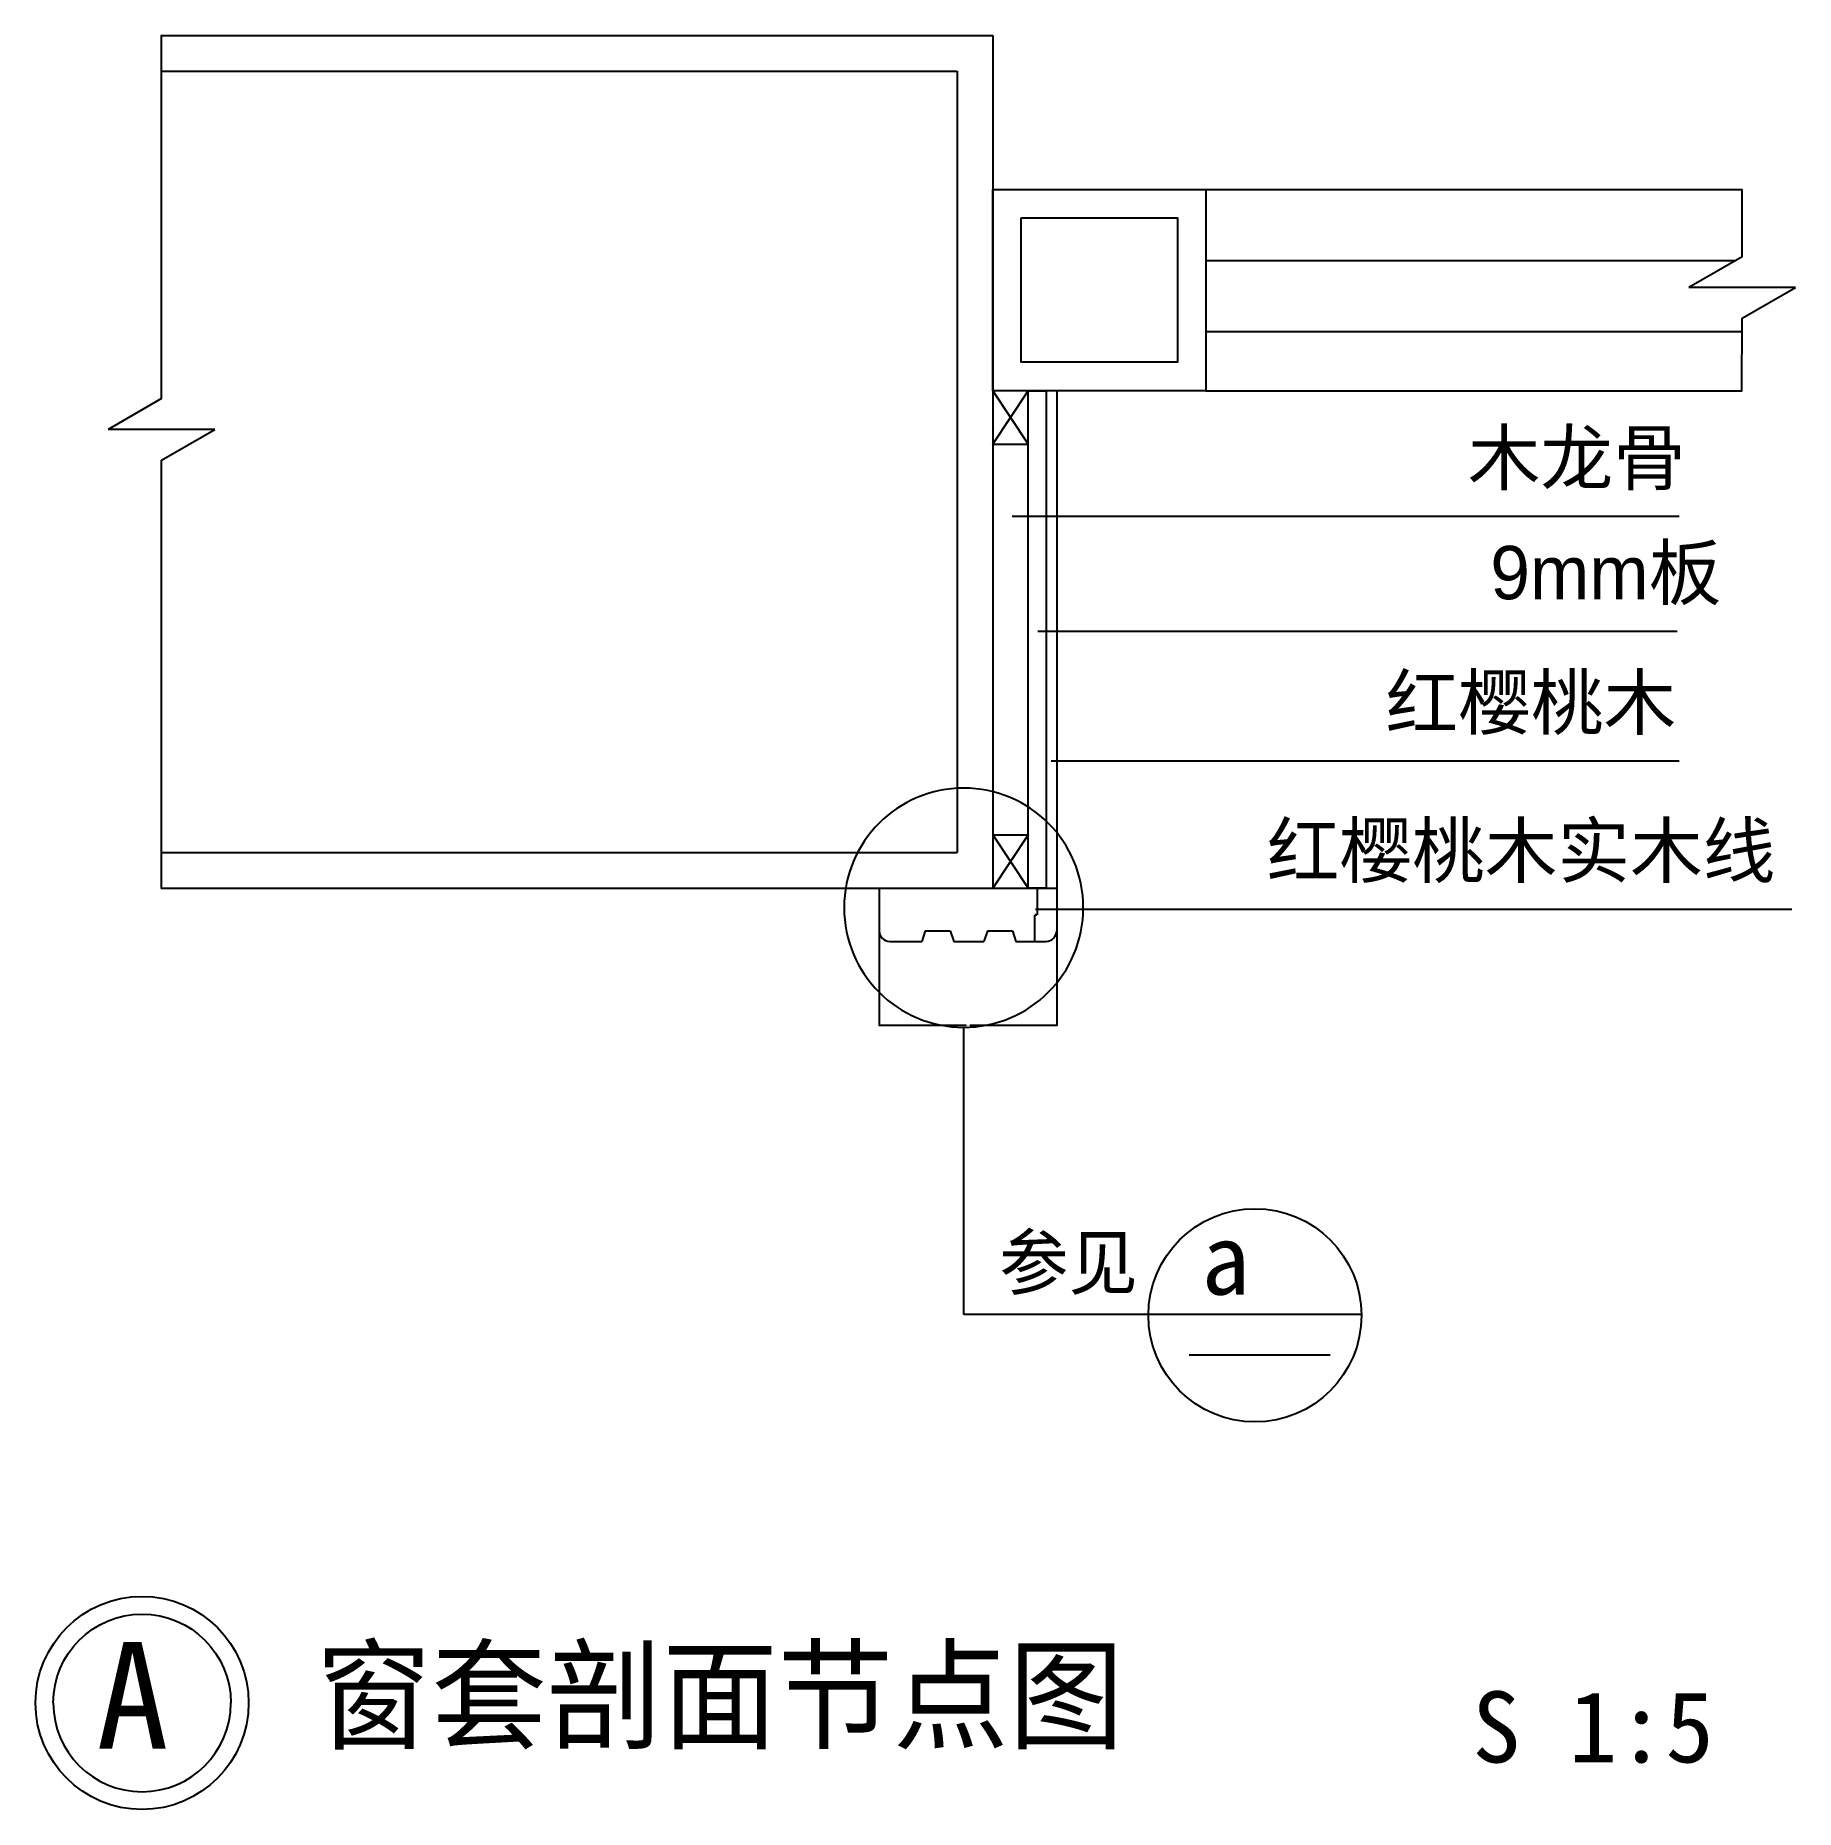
# Model space of a CAD drawing. Header units: metres. Extents: x 217839 to 220075, y 5398 to 6397.
# Drawn here: x 217839 to 218830, y 5398 to 6397 of the extents above; entities that cross this region are included whole.
import ezdxf

# ---------------------------------------------------------------- set-up
doc = ezdxf.new("R2010")
doc.units = ezdxf.units.M
for name, color, linetype in [('10', 8, 'Continuous'), ('11', 3, 'Continuous'), ('15', 2, 'Continuous'), ('16', 3, 'Continuous'), ('19', 8, 'Continuous'), ('20', 1, 'Continuous'), ('21', 253, 'Continuous'), ('8', 7, 'Continuous')]:
    doc.layers.add(name, color=color, linetype=linetype)
doc.dimstyles.get("Standard").update_dxf_attribs({"dimtxt": 2.5, "dimasz": 2.5, "dimexe": 1.25, "dimexo": 0.625, "dimtad": 1, "dimcen": 2.5, "dimazin": 3, "dimtfac": 1, "dimtmove": 0, "dimatfit": 3})

msp = doc.modelspace()

# ---------------------------------------------------------------- texts
for s, height, p in [('窗套剖面节点图', 50, (217997.03, 5437.5)), ('A', 60, (217873.32, 5432.43)), ('S 1:5', 40, (218648.15, 5424.71))]:
    msp.add_text(s, height=height).set_placement(p)
at = {"layer": '8'}
for s, height, p in [('参见', 30, (218381.81, 5691.27)), ('a', 40, (218495.69, 5688.15))]:
    msp.add_text(s, height=height, dxfattribs=at).set_placement(p)
at = {"layer": '8', "char_height": 30, "attachment_point": 1}
for s, insert in [('\\f幼圆|b0|i0|c134|p49;木龙骨', (218645.63, 6174.27)), ('\\f幼圆|b0|i0|c134|p49;9mm板', (218658.34, 6109.6)), ('\\f幼圆|b0|i0|c134|p49;红樱桃木', (218599.33, 6036.5)), ('\\f幼圆|b0|i0|c134|p49;红樱桃木实木线', (218532.4, 5953.12))]:
    msp.add_mtext(s, dxfattribs=dict(at, insert=insert))

# ---------------------------------------------------------------- blocks, each defined once
blk = doc.blocks.new('HY-4')
at = {"layer": '20'}
for points in [[(-5, 0, -1), (5, 0, -1)], [(-5, 0, 1), (5, 0, 1)]]:
    blk.add_lwpolyline(points, format="xyb", dxfattribs=at)
blk.add_circle((0, 0), 6, dxfattribs=at)
blk.add_circle((0, 0), 6, dxfattribs=at)
blk = doc.blocks.new('_CLOSEDFILLED')
at = {"color": 0, "linetype": 'BYBLOCK'}
blk.add_solid([(-1, 0.2), (0, 0), (-1, -0.2)], dxfattribs=at)
blk = doc.blocks.new('*D4')
for p, q in [((218314.18, 5894.98), (218314.18, 5839.68)), ((218414.18, 5894.98), (218414.18, 5839.68)), ((218363.18, 5839.68), (218313.93, 5839.68)), ((218414.43, 5839.68), (218365.18, 5839.68))]:
    blk.add_line(p, q)
at = {"layer": 'Defpoints'}
for p in [(218314.18, 5894.98), (218414.18, 5894.98), (218414.18, 5839.68)]:
    blk.add_point(p, dxfattribs=at)
at = {"layer": '10', "xscale": 0.25, "yscale": 0.25}
blk.add_blockref('_CLOSEDFILLED', (218314.18, 5839.68), dxfattribs=at)
at = {"layer": '10', "xscale": 0.25, "yscale": 0.25, "rotation": 180}
blk.add_blockref('_CLOSEDFILLED', (218414.18, 5839.68), dxfattribs=at)
at = {"layer": '10', "insert": (218364.18, 5839.68), "char_height": 1, "attachment_point": 5}
blk.add_mtext('50', dxfattribs=at)
blk = doc.blocks.new('*D5')
for p, q in [((218403.18, 5916.99), (218403.18, 5901.99)), ((218401.83, 5886.99), (218401.83, 5901.99)), ((218402.08, 5901.99), (218402.93, 5901.99))]:
    blk.add_line(p, q)
at = {"layer": 'Defpoints'}
for p in [(218403.18, 5916.99), (218401.83, 5901.99), (218401.83, 5886.99)]:
    blk.add_point(p, dxfattribs=at)
at = {"layer": '10', "xscale": 0.25, "yscale": 0.25, "rotation": 180}
blk.add_blockref('_CLOSEDFILLED', (218401.83, 5901.99), dxfattribs=at)
at = {"layer": '10', "xscale": 0.25, "yscale": 0.25}
blk.add_blockref('_CLOSEDFILLED', (218403.18, 5901.99), dxfattribs=at)
at = {"layer": '10', "insert": (218402.505, 5903.115), "char_height": 1, "attachment_point": 5}
blk.add_mtext('15', dxfattribs=at)

# ---------------------------------------------------------------- dimensions: what is measured, and where the dimension line sits
at = {"layer": '10'}
for base, p1, p2, text, picture, middle in [((218401.83, 5901.99), (218401.83, 5886.99), (218403.18, 5916.99), '15', '*D5', (218402.505, 5903.115)), ((218414.18, 5839.68), (218414.18, 5894.98), (218314.18, 5894.98), '50', '*D4', (218364.18, 5839.68))]:
    dim = msp.add_linear_dim(base=base, p1=p1, p2=p2, text=text, dimstyle='Standard', dxfattribs=at)
    dim.commit()
    dim.dimension.update_dxf_attribs({"geometry": picture, "text_midpoint": middle})

# ---------------------------------------------------------------- linework, layer by layer
at = {"layer": '10'}
for p, q in [((217909.69, 6376.99), (218358.18, 6376.99)), ((218358.18, 6376.99), (218358.18, 5936.99)), ((217909.69, 5936.99), (218358.18, 5936.99))]:
    msp.add_line(p, q, dxfattribs=at)
msp.add_lwpolyline([(218394.18, 6294.31), (218482.18, 6294.31), (218482.18, 6212.99), (218394.18, 6212.99)], close=True, dxfattribs=at)
at = {"layer": '11'}
for points in [[(218378.18, 6310.31), (218498.18, 6310.31), (218498.18, 6196.99), (218378.18, 6196.99), (218378.18, 6310.31)], [(218394.18, 6294.31), (218482.18, 6294.31), (218482.18, 6212.99), (218394.18, 6212.99), (218394.18, 6294.31)]]:
    msp.add_lwpolyline(points, dxfattribs=at)
for points in [[(218378.18, 6310.31), (218498.18, 6310.31), (218498.18, 6196.99), (218378.18, 6196.99)], [(218394.18, 6294.31), (218482.18, 6294.31), (218482.18, 6212.99), (218394.18, 6212.99)]]:
    msp.add_lwpolyline(points, close=True, dxfattribs=at)
at = {"layer": '15'}
for p, q in [((217909.69, 6396.99), (218378.18, 6396.99)), ((218378.18, 6396.99), (218378.18, 5916.99)), ((217909.69, 5916.99), (218378.18, 5916.99))]:
    msp.add_line(p, q, dxfattribs=at)
at = {"layer": '16'}
for p, q in [((218498.18, 6270.31), (218796.6, 6270.31)), ((218498.18, 6230.31), (218800.14, 6230.31)), ((218378.18, 6196.99), (218398.18, 6166.99)), ((218378.18, 6166.99), (218398.18, 6196.99)), ((218414.18, 6196.99), (218414.18, 5916.99)), ((218378.18, 6166.99), (218398.18, 6166.99)), ((218378.18, 5946.99), (218398.18, 5916.99)), ((218398.18, 5946.99), (218378.18, 5916.99)), ((218378.18, 5946.99), (218398.18, 5946.99)), ((218314.18, 5916.99), (218414.18, 5916.99)), ((218314.18, 5916.99), (218314.18, 5892.99)), ((218378.18, 5916.99), (218414.18, 5916.99)), ((218414.18, 5916.99), (218414.18, 5892.99)), ((218340.18, 5892.99), (218338.18, 5886.99)), ((218340.18, 5892.99), (218354.18, 5892.99)), ((218354.18, 5892.99), (218356.18, 5886.99)), ((218375.18, 5892.99), (218373.18, 5886.99)), ((218375.18, 5892.99), (218389.18, 5892.99)), ((218389.18, 5892.99), (218391.18, 5886.99)), ((218320.18, 5886.99), (218338.18, 5886.99)), ((218356.18, 5886.99), (218373.18, 5886.99)), ((218391.18, 5886.99), (218408.18, 5886.99))]:
    msp.add_line(p, q, dxfattribs=at)
msp.add_lwpolyline([(218398.18, 6196.99), (218408.18, 6196.99), (218408.18, 5916.99), (218398.18, 5916.99)], close=True, dxfattribs=at)
for centre, start, end in [((218320.18, 5892.99), 180, 270), ((218408.18, 5892.99), 270, 0)]:
    msp.add_arc(centre, 6, start, end, dxfattribs=at)
at = {"layer": '19'}
msp.add_lwpolyline([(218429.15, 5905.91, 1), (218294.45, 5905.91, 1)], format="xyb", close=True, dxfattribs=at)
at = {"layer": '20'}
for p, q in [((217910.11, 6192.54), (217910.11, 6396.99)), ((218800.2, 6272.39), (218800.2, 6310.31)), ((218800.2, 6272.39), (218770.2, 6255.07)), ((218830.2, 6255.07), (218770.2, 6255.07)), ((218800.2, 6237.75), (218830.2, 6255.07)), ((218799.98, 6196.99), (218800.2, 6237.75)), ((217910.11, 6192.54), (217880.11, 6175.22)), ((217940.11, 6175.22), (217880.11, 6175.22)), ((217910.11, 6157.9), (217940.11, 6175.22)), ((217910.11, 5916.99), (217910.11, 6157.9)), ((218361.8, 5676.98), (218361.8, 5838.56)), ((218466.38, 5676.98), (218361.8, 5676.98)), ((218586.38, 5676.98), (218466.38, 5676.98))]:
    msp.add_line(p, q, dxfattribs=at)
msp.add_circle((218525.78, 5676.43), 60, dxfattribs=at)
at = {"layer": '21'}
for p, q in [((218498.18, 6310.31), (218800.2, 6310.31)), ((218498.18, 6196.99), (218800.14, 6196.99))]:
    msp.add_line(p, q, dxfattribs=at)
at = {"layer": '8'}
msp.add_lwpolyline([(218488.66, 5654.18), (218568.09, 5654.18)], dxfattribs=at)

# ---------------------------------------------------------------- block references
at = {"layer": '8', "xscale": 10, "yscale": 10, "zscale": 10}
msp.add_blockref('HY-4', (217899.09, 5458.2), dxfattribs=at)

msp.set_redraw_order([(e.dxf.handle, doc.entitydb.next_handle()) for e in msp.query("TEXT MTEXT ATTDEF DIMENSION ARC_DIMENSION")])  # texts and dimensions are drawn at this point

# ---------------------------------------------------------------- leaders
at = {"layer": '8'}
for points in [[(218389.12, 6126.32), (218764.77, 6126.32)], [(218403.56, 6061.65), (218763.61, 6061.65)], [(218411.04, 5988.56), (218764.77, 5988.56)], [(218402.27, 5905.17), (218828.19, 5905.17)]]:
    msp.add_leader(points, dimstyle='Standard', dxfattribs=at)

doc.saveas('drawing.dxf')
